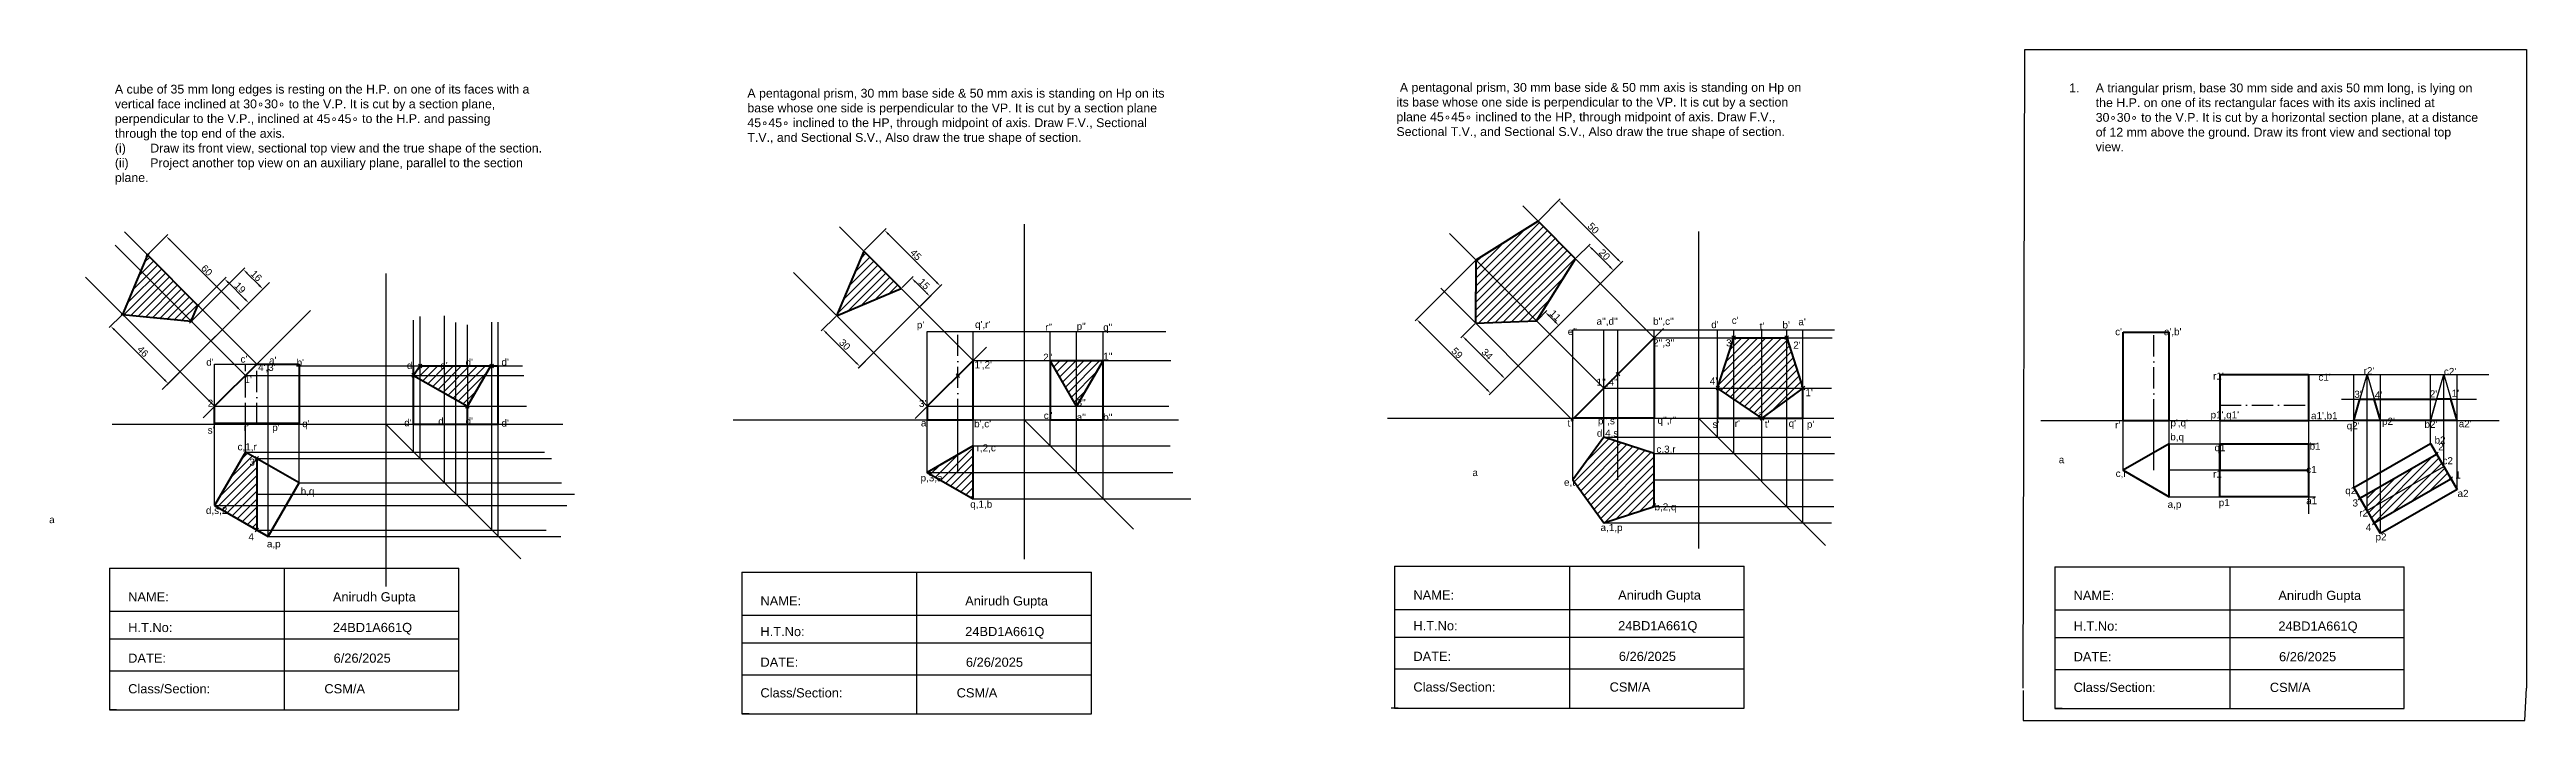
# Model space of a CAD drawing. Header units: millimetres. Extents: x 506 to 3265, y 424 to 803.
# Drawn here: x 1864 to 3265, y 424 to 803 of the extents above; entities that cross this region are included whole.
import ezdxf

# ---------------------------------------------------------------- set-up
doc = ezdxf.new("R2010")
doc.units = ezdxf.units.MM
doc.header["$MEASUREMENT"] = 0
doc.header["$PDMODE"] = 35
doc.linetypes.add('ACAD_ISO02W100', pattern=[15, 12, -3])
doc.linetypes.add('ACAD_ISO10W100', pattern=[18, 12, -3, 0, -3])
doc.styles.get("Standard").update_dxf_attribs({"font": 'arial.ttf'})
doc.dimstyles.new('ISO-25', dxfattribs={"dimtxt": 4, "dimasz": 3, "dimexe": 1.25, "dimexo": 0.625, "dimtad": 1, "dimdec": 0, "dimtxsty": 'Standard', "dimcen": 2.5, "dimclrd": 6, "dimclre": 4, "dimadec": 0, "dimazin": 0, "dimtfac": 1, "dimtdec": 0, "dimtmove": 0, "dimatfit": 3, "dimfxl": 1, "dimarcsym": 1})
pattern_1 = [(45, (-7152.1318, -994.7902), (-2.245064, 2.245064), [])]

msp = doc.modelspace()

# ---------------------------------------------------------------- texts
for s, p in [("p'", (2354.3, 645.5)), ("q',r'", (2387.2, 645.7)), ('r"', (2426.9, 644.2)), ('p"', (2444.7, 644.7)), ('q"', (2459.7, 644.1)), ("e''", (2722.5, 641.7)), ("a'',d''", (2738.8, 647.5)), ("b'',c''", (2770.8, 647.5)), ("d'", (2803.7, 645.6)), ("c'", (2815.3, 648)), ("t'", (2831.1, 644.8)), ("b'", (2844, 645.4)), ("a'", (2853, 647.2)), ("c'", (3032.2, 641.6)), ("a',b'", (3059.8, 641.6)), ('2"', (2425.8, 627.1)), ("1''", (2459.7, 627.7)), ("2'',3''", (2770.8, 635.3)), ("3'", (2812.1, 635.3)), ("2'", (2850.1, 634)), ("d'", (1952.3, 624.4)), ("c'", (1971.7, 626.1)), ("1'", (1973.9, 614.5)), ("4',3'", (1981.6, 621.4)), ("a'", (1987.8, 625.4)), ("b'", (2003.4, 624.2)), ("d'", (2065.8, 622.5)), ("d'", (2084.7, 622.5)), ("d'", (2099, 624.4)), ("d'", (2119.3, 624.4)), ("1',2'", (2386.9, 622.9)), ("1'',4''", (2738.8, 613.1)), ("4'", (2802.9, 613.7)), ("r1'", (3087.6, 616.5)), ("c1'", (3147.2, 615.9)), ("r2'", (3172.8, 619.5)), ("c2'", (3218.2, 619.1)), ("2'", (1953.1, 601.1)), ("3'", (2355.5, 601)), ('3"', (2444.7, 601.5)), ("1'", (2857, 607.1)), ("3'", (3167.5, 606.2)), ("4'", (3179.1, 605.8)), ("2'", (3210.2, 606.4)), ("1'", (3222.6, 606.8)), ("s'", (1953.1, 585.9)), ("r'", (1973.4, 587.4)), ("p'", (1989.6, 587.4)), ("q'", (2006.6, 589.6)), ("d'", (2064.3, 590.1)), ("d'", (2083.5, 590.9)), ("d'", (2099, 591.1)), ("d'", (2119.3, 589.9)), ("a'", (2356.6, 590)), ("b',c'", (2386.7, 589.5)), ("c''", (2426.1, 594.2)), ("a''", (2444.7, 593.2)), ("b''", (2459.7, 593.2)), ("t''", (2722.4, 589.9)), ("p'',s''", (2739.6, 591.2)), ("q'',r''", (2773.3, 591.5)), ("s'", (2804.4, 589.2)), ("r'", (2817, 589.7)), ('a', (2830, 594.9)), ("t'", (2834, 589.4)), ("q'", (2847.5, 589.7)), ("p'", (2857.8, 589.2)), ("r'", (3032.2, 588.9)), ("p',q'", (3063.5, 590)), ("p1',q1'", (3086.2, 594.6)), ("a1',b1", (3143, 594.1)), ("q2'", (3163.2, 588.4)), ("p2'", (3183.2, 590.9)), ("b2'", (3207.2, 589.2)), ("a2'", (3226.6, 589.5)), ('c,1,r', (1970, 576.5)), ('r,2,c', (2388.1, 575.9)), ('d,4,s', (2739, 584.2)), ('c,3,r', (2772.7, 575.1)), ('b,q', (3063.4, 582.1)), ('q1', (3088.4, 576)), ('b1', (3142.2, 576.8)), ('b2', (3212.9, 580.3)), ('2', (3215, 576.5)), ('3', (1976.7, 567.8)), ('p,3,a', (2356.4, 558.9)), ('a', (2668.6, 561.9)), ('a', (3000.3, 569.2)), ('c,r', (3032.5, 561.4)), ('r1', (3087.6, 561.1)), ('c1', (3140.3, 563.6)), ('c2', (3217.4, 568.6)), ('1', (3224.6, 560.5)), ('b,q', (2005.7, 551.3)), ('q,1,b', (2384.5, 544)), ('e,t', (2720.4, 556.4)), ('b,2,q', (2771.6, 542.5)), ('a,p', (3061.9, 543.9)), ('p1', (3090.8, 544.9)), ('a1', (3140.3, 546)), ('q2', (3162.4, 551.7)), ('3', (3166.5, 544.7)), ('a2', (3225.9, 550.1)), ('a', (1863.4, 535.3)), ('d,s,2', (1952.1, 540.5)), ('a,1,p', (2741.1, 530.8)), ('r2', (3170.3, 539)), ('4', (3174, 530.9)), ('4', (1976.2, 525.6)), ('a,p', (1986.6, 521.6)), ('p2', (3179.5, 525.5))]:
    msp.add_text(s, height=4).set_placement(p)
at = {"attachment_point": 1}
for s, width, gutter_width, insert, char_height in [('A cube of 35 mm long edges is resting on the H.P. on one of its faces with a vertical face inclined at 30∘30∘ to the V.P. It is cut by a section plane, perpendicular to the V.P., inclined at 45∘45∘ to the H.P. and passing through the top end of the axis.\\P(i)^IDraw its front view, sectional top view and the true shape of the section.\\P(ii)^IProject another top view on an auxiliary plane, parallel to the section plane.', 236.637, 15, (1900.6, 783.3), 5), ('A pentagonal prism, 30 mm base side & 50 mm axis is standing on Hp on its base whose one side is perpendicular to the VP. It is cut by a section plane 45∘45∘ inclined to the HP, through midpoint of axis. Draw F.V., Sectional T.V., and Sectional S.V., Also draw the true shape of section.', 236.637, 15, (2258.4, 781), 5), (' A pentagonal prism, 30 mm base side & 50 mm axis is standing on Hp on its base whose one side is perpendicular to the VP. It is cut by a section plane 45∘45∘ inclined to the HP, through midpoint of axis. Draw F.V., Sectional T.V., and Sectional S.V., Also draw the true shape of section.', 236.637, 15, (2625.6, 784.3), 5), ('\\pxi-3,l4,t4;1.^IA triangular prism, base 30 mm side and axis 50 mm long, is lying on the H.P. on one of its rectangular faces with its axis inclined at 30∘30∘ to the V.P. It is cut by a horizontal section plane, at a distance of 12 mm above the ground. Draw its front view and sectional top view.', 236.637, 15, (3001.2, 784), 5), ('NAME:                                              Anirudh Gupta\\P\\PH.T.No:                                             24BD1A661Q\\P\\PDATE:                                               6/26/2025\\P\\PClass/Section:                                CSM/A', 175.899, 12.5, (1908.1, 496.2), 5.2), ('NAME:                                              Anirudh Gupta\\P\\PH.T.No:                                             24BD1A661Q\\P\\PDATE:                                               6/26/2025\\P\\PClass/Section:                                CSM/A', 175.899, 12.5, (2265.8, 493.9), 5.2), ('NAME:                                              Anirudh Gupta\\P\\PH.T.No:                                             24BD1A661Q\\P\\PDATE:                                               6/26/2025\\P\\PClass/Section:                                CSM/A', 175.899, 12.5, (2635.2, 497.2), 5.2), ('NAME:                                              Anirudh Gupta\\P\\PH.T.No:                                             24BD1A661Q\\P\\PDATE:                                               6/26/2025\\P\\PClass/Section:                                CSM/A', 175.899, 12.5, (3008.7, 497), 5.2)]:
    msp.add_mtext_dynamic_manual_height_columns(s, width=width, gutter_width=gutter_width, heights=[0], dxfattribs=dict(at, insert=insert, char_height=char_height))

# ---------------------------------------------------------------- blocks, each defined once
blk = doc.blocks.new('*D147')
at = {"color": 4, "lineweight": -2, "transparency": 16777216}
for p, q in [((1904.5, 653), (1897.4, 645.9)), ((1937, 620.4), (1929.9, 613.3))]:
    blk.add_line(p, q, dxfattribs=at)
at = {"color": 6, "lineweight": -2, "transparency": 16777216}
blk.add_line((1928.7, 616.3), (1900.4, 644.6), dxfattribs=at)
at = {"color": 6, "transparency": 16777216}
for points in [[(1900.7, 645), (1900, 644.3), (1898.2, 646.7)], [(1929, 616.7), (1928.3, 616), (1930.8, 614.2)]]:
    blk.add_solid(points, dxfattribs=at)
at = {"layer": 'Defpoints', "color": 0, "transparency": 16777216}
for p in [(1898.2, 646.7), (1904.9, 653.4), (1937.5, 620.9)]:
    blk.add_point(p, dxfattribs=at)
at = {"color": 0, "transparency": 16777216, "insert": (1916.4, 632.4), "char_height": 4, "attachment_point": 5, "rotation": 315}
blk.add_mtext('46', dxfattribs=at)
blk = doc.blocks.new('*D148')
at = {"color": 4, "lineweight": -2, "transparency": 16777216}
for p, q in [((1919.5, 687.5), (1930.5, 698.5)), ((1961.8, 645.2), (1972.8, 656.2))]:
    blk.add_line(p, q, dxfattribs=at)
at = {"color": 6, "lineweight": -2, "transparency": 16777216}
blk.add_line((1969.8, 657.4), (1931.7, 695.5), dxfattribs=at)
at = {"color": 6, "transparency": 16777216}
for points in [[(1932.1, 695.8), (1931.4, 695.1), (1929.6, 697.6)], [(1970.1, 657.8), (1969.4, 657.1), (1971.9, 655.3)]]:
    blk.add_solid(points, dxfattribs=at)
at = {"layer": 'Defpoints', "color": 0, "transparency": 16777216}
for p in [(1919.1, 687.1), (1929.6, 697.6), (1961.4, 644.8)]:
    blk.add_point(p, dxfattribs=at)
at = {"color": 0, "transparency": 16777216, "insert": (1952.6, 678.3), "char_height": 4, "attachment_point": 5, "rotation": 315}
blk.add_mtext('60', dxfattribs=at)
blk = doc.blocks.new('*D137')
at = {"color": 4, "lineweight": -2, "transparency": 16777216}
for p, q in [((1948.1, 658.9), (1963.5, 674.4)), ((1961.8, 645.2), (1977.3, 660.7))]:
    blk.add_line(p, q, dxfattribs=at)
at = {"color": 6, "lineweight": -2, "transparency": 16777216}
blk.add_line((1974.2, 661.9), (1964.8, 671.4), dxfattribs=at)
at = {"color": 6, "transparency": 16777216}
for points in [[(1965.1, 671.7), (1964.4, 671), (1962.6, 673.5)], [(1974.6, 662.3), (1973.9, 661.6), (1976.4, 659.8)]]:
    blk.add_solid(points, dxfattribs=at)
at = {"layer": 'Defpoints', "color": 0, "transparency": 16777216}
for p in [(1962.6, 673.5), (1947.6, 658.5), (1961.4, 644.8)]:
    blk.add_point(p, dxfattribs=at)
at = {"color": 0, "transparency": 16777216, "insert": (1971.4, 668.5), "char_height": 4, "attachment_point": 5, "rotation": 315}
blk.add_mtext('19', dxfattribs=at)
blk = doc.blocks.new('*D149')
at = {"color": 4, "lineweight": -2, "transparency": 16777216}
for p, q in [((1944.3, 649.9), (1974.1, 679.7)), ((1955.4, 638.8), (1985.2, 668.6))]:
    blk.add_line(p, q, dxfattribs=at)
at = {"color": 6, "lineweight": -2, "transparency": 16777216}
blk.add_line((1982.2, 669.9), (1975.3, 676.7), dxfattribs=at)
at = {"color": 6, "transparency": 16777216}
for points in [[(1975.7, 677.1), (1975, 676.4), (1973.2, 678.8)], [(1982.6, 670.2), (1981.8, 669.5), (1984.3, 667.7)]]:
    blk.add_solid(points, dxfattribs=at)
at = {"layer": 'Defpoints', "color": 0, "transparency": 16777216}
for p in [(1973.2, 678.8), (1943.8, 649.5), (1955, 638.4)]:
    blk.add_point(p, dxfattribs=at)
at = {"color": 0, "transparency": 16777216, "insert": (1980.6, 675.2), "char_height": 4, "attachment_point": 5, "rotation": 315}
blk.add_mtext('16', dxfattribs=at)
blk = doc.blocks.new('*D145')
at = {"color": 4, "lineweight": -2, "transparency": 16777216}
for p, q in [((2345.9, 668.5), (2352.2, 674.8)), ((2356.3, 658.1), (2362.6, 664.4))]:
    blk.add_line(p, q, dxfattribs=at)
at = {"color": 6, "lineweight": -2, "transparency": 16777216}
blk.add_line((2359.6, 665.7), (2353.5, 671.8), dxfattribs=at)
at = {"color": 6, "transparency": 16777216}
for points in [[(2353.8, 672.1), (2353.1, 671.4), (2351.4, 673.9)], [(2360, 666), (2359.3, 665.3), (2361.7, 663.5)]]:
    blk.add_solid(points, dxfattribs=at)
at = {"layer": 'Defpoints', "color": 0, "transparency": 16777216}
for p in [(2351.4, 673.9), (2345.5, 668), (2355.8, 657.6)]:
    blk.add_point(p, dxfattribs=at)
at = {"color": 0, "transparency": 16777216, "insert": (2358.4, 670.6), "char_height": 4, "attachment_point": 5, "rotation": 315}
blk.add_mtext('15', dxfattribs=at)
blk = doc.blocks.new('*D136')
at = {"color": 4, "lineweight": -2, "transparency": 16777216}
for p, q in [((2324.7, 689.7), (2336.9, 701.9)), ((2356.3, 658.1), (2368.5, 670.3))]:
    blk.add_line(p, q, dxfattribs=at)
at = {"color": 6, "lineweight": -2, "transparency": 16777216}
blk.add_line((2365.5, 671.5), (2338.1, 698.9), dxfattribs=at)
at = {"color": 6, "transparency": 16777216}
for points in [[(2338.5, 699.2), (2337.8, 698.5), (2336, 701)], [(2365.8, 671.9), (2365.1, 671.2), (2367.6, 669.4)]]:
    blk.add_solid(points, dxfattribs=at)
at = {"layer": 'Defpoints', "color": 0, "transparency": 16777216}
for p in [(2336, 701), (2324.3, 689.2), (2355.8, 657.6)]:
    blk.add_point(p, dxfattribs=at)
at = {"color": 0, "transparency": 16777216, "insert": (2353.7, 687.1), "char_height": 4, "attachment_point": 5, "rotation": 315}
blk.add_mtext('45', dxfattribs=at)
blk = doc.blocks.new('*D146')
at = {"color": 4, "lineweight": -2, "transparency": 16777216}
for p, q in [((2308.4, 652.2), (2300.2, 644)), ((2329.4, 631.2), (2321.2, 623))]:
    blk.add_line(p, q, dxfattribs=at)
at = {"color": 6, "lineweight": -2, "transparency": 16777216}
blk.add_line((2320, 626), (2303.2, 642.8), dxfattribs=at)
at = {"color": 6, "transparency": 16777216}
for points in [[(2303.6, 643.1), (2302.9, 642.4), (2301.1, 644.9)], [(2320.3, 626.4), (2319.6, 625.7), (2322.1, 623.9)]]:
    blk.add_solid(points, dxfattribs=at)
at = {"layer": 'Defpoints', "color": 0, "transparency": 16777216}
for p in [(2301.1, 644.9), (2308.9, 652.6), (2329.9, 631.7)]:
    blk.add_point(p, dxfattribs=at)
at = {"color": 0, "transparency": 16777216, "insert": (2313.5, 636.3), "char_height": 4, "attachment_point": 5, "rotation": 315}
blk.add_mtext('30', dxfattribs=at)
blk = doc.blocks.new('*D142')
at = {"color": 4, "lineweight": -2, "transparency": 16777216}
for p, q in [((2727.3, 685.3), (2735.2, 693.2)), ((2741.4, 671.2), (2749.3, 679.1))]:
    blk.add_line(p, q, dxfattribs=at)
at = {"color": 6, "lineweight": -2, "transparency": 16777216}
blk.add_line((2746.3, 680.4), (2736.5, 690.2), dxfattribs=at)
at = {"color": 6, "transparency": 16777216}
for points in [[(2736.8, 690.6), (2736.1, 689.9), (2734.4, 692.3)], [(2746.7, 680.7), (2746, 680), (2748.5, 678.2)]]:
    blk.add_solid(points, dxfattribs=at)
at = {"layer": 'Defpoints', "color": 0, "transparency": 16777216}
for p in [(2734.4, 692.3), (2726.9, 684.9), (2741, 670.8)]:
    blk.add_point(p, dxfattribs=at)
at = {"color": 0, "transparency": 16777216, "insert": (2743.3, 687.2), "char_height": 4, "attachment_point": 5, "rotation": 315}
blk.add_mtext('20', dxfattribs=at)
blk = doc.blocks.new('*D134')
at = {"color": 4, "lineweight": -2, "transparency": 16777216}
for p, q in [((2706.1, 706.5), (2718.3, 718.7)), ((2741.4, 671.2), (2753.7, 683.4))]:
    blk.add_line(p, q, dxfattribs=at)
at = {"color": 6, "lineweight": -2, "transparency": 16777216}
blk.add_line((2750.6, 684.7), (2719.6, 715.7), dxfattribs=at)
at = {"color": 6, "transparency": 16777216}
for points in [[(2719.9, 716.1), (2719.2, 715.4), (2717.5, 717.9)], [(2751, 685), (2750.3, 684.3), (2752.8, 682.6)]]:
    blk.add_solid(points, dxfattribs=at)
at = {"layer": 'Defpoints', "color": 0, "transparency": 16777216}
for p in [(2717.5, 717.9), (2705.7, 706.1), (2741, 670.8)]:
    blk.add_point(p, dxfattribs=at)
at = {"color": 0, "transparency": 16777216, "insert": (2737, 702.1), "char_height": 4, "attachment_point": 5, "rotation": 315}
blk.add_mtext('50', dxfattribs=at)
blk = doc.blocks.new('*D143')
at = {"color": 4, "lineweight": -2, "transparency": 16777216}
for p, q in [((2705.4, 650.2), (2710.7, 655.6)), ((2712.9, 642.7), (2718.3, 648))]:
    blk.add_line(p, q, dxfattribs=at)
at = {"color": 6, "lineweight": -2, "transparency": 16777216}
blk.add_line((2715.3, 649.3), (2712, 652.6), dxfattribs=at)
at = {"color": 6, "transparency": 16777216}
for points in [[(2712.3, 652.9), (2711.6, 652.2), (2709.8, 654.7)], [(2715.6, 649.6), (2714.9, 648.9), (2717.4, 647.2)]]:
    blk.add_solid(points, dxfattribs=at)
at = {"layer": 'Defpoints', "color": 0, "transparency": 16777216}
for p in [(2704.9, 649.8), (2709.8, 654.7), (2712.5, 642.2)]:
    blk.add_point(p, dxfattribs=at)
at = {"color": 0, "transparency": 16777216, "insert": (2715.5, 652.8), "char_height": 4, "attachment_point": 5, "rotation": 315}
blk.add_mtext('11', dxfattribs=at)
blk = doc.blocks.new('*D144')
at = {"color": 4, "lineweight": -2, "transparency": 16777216}
for p, q in [((2670, 648.1), (2662.1, 640.2)), ((2694.1, 623.9), (2686.2, 616))]:
    blk.add_line(p, q, dxfattribs=at)
at = {"color": 6, "lineweight": -2, "transparency": 16777216}
blk.add_line((2685, 619), (2665.1, 638.9), dxfattribs=at)
at = {"color": 6, "transparency": 16777216}
for points in [[(2665.4, 639.3), (2664.7, 638.6), (2663, 641.1)], [(2685.3, 619.4), (2684.6, 618.7), (2687.1, 616.9)]]:
    blk.add_solid(points, dxfattribs=at)
at = {"layer": 'Defpoints', "color": 0, "transparency": 16777216}
for p in [(2670.4, 648.5), (2663, 641.1), (2694.6, 624.4)]:
    blk.add_point(p, dxfattribs=at)
at = {"color": 0, "transparency": 16777216, "insert": (2676.9, 630.9), "char_height": 4, "attachment_point": 5, "rotation": 315}
blk.add_mtext('34', dxfattribs=at)
blk = doc.blocks.new('*D135')
at = {"color": 4, "lineweight": -2, "transparency": 16777216}
for p, q in [((2670.2, 683.7), (2636.2, 649.7)), ((2712, 641.8), (2678.1, 607.8))]:
    blk.add_line(p, q, dxfattribs=at)
at = {"color": 6, "lineweight": -2, "transparency": 16777216}
blk.add_line((2676.8, 610.8), (2639.2, 648.5), dxfattribs=at)
at = {"color": 6, "transparency": 16777216}
for points in [[(2639.5, 648.8), (2638.8, 648.1), (2637.1, 650.6)], [(2677.2, 611.2), (2676.5, 610.5), (2678.9, 608.7)]]:
    blk.add_solid(points, dxfattribs=at)
at = {"layer": 'Defpoints', "color": 0, "transparency": 16777216}
for p in [(2670.6, 684.1), (2637.1, 650.6), (2712.5, 642.2)]:
    blk.add_point(p, dxfattribs=at)
at = {"color": 0, "transparency": 16777216, "insert": (2659.9, 631.5), "char_height": 4, "attachment_point": 5, "rotation": 315}
blk.add_mtext('59', dxfattribs=at)

# ---------------------------------------------------------------- dimensions: what is measured, and where the dimension line sits
for p1, p2, distance, picture, middle in [((2741, 670.8), (2705.7, 706.1), -16.7, '*D134', (2737, 702.1)), ((2355.8, 657.6), (2324.3, 689.2), -16.6, '*D136', (2353.7, 687.1)), ((1961.4, 644.8), (1919.1, 687.1), -14.9, '*D148', (1952.6, 678.3)), ((2741, 670.8), (2726.9, 684.9), -10.6, '*D142', (2743.3, 687.2)), ((1955, 638.4), (1943.8, 649.5), -41.5, '*D149', (1980.6, 675.2)), ((1961.4, 644.8), (1947.6, 658.5), -21.2, '*D137', (1971.4, 668.5)), ((2355.8, 657.6), (2345.5, 668), -8.3, '*D145', (2358.4, 670.6)), ((2712.5, 642.2), (2670.6, 684.1), 47.4, '*D135', (2659.9, 631.5)), ((1937.5, 620.9), (1904.9, 653.4), 9.4, '*D147', (1916.4, 632.4)), ((2329.9, 631.7), (2308.9, 652.6), 11, '*D146', (2313.5, 636.3)), ((2694.6, 624.4), (2670.4, 648.5), 10.6, '*D144', (2676.9, 630.9)), ((2712.5, 642.2), (2704.9, 649.8), -7, '*D143', (2715.5, 652.8))]:
    dim = msp.add_aligned_dim(p1=p1, p2=p2, distance=distance, dimstyle='ISO-25')
    dim.commit()
    dim.dimension.update_dxf_attribs({"geometry": picture, "text_midpoint": middle})

# ---------------------------------------------------------------- hatches: boundary and pattern name
h = msp.add_hatch()
h.set_pattern_fill('ANSI31', color=256)
h.set_pattern_definition(pattern_1)
h.paths.add_polyline_path([(2726.9, 684.9), (2705.7, 706.1), (2670.6, 684.1), (2704.9, 649.8)])
h.paths.add_polyline_path([(2670.6, 684.1), (2670.4, 648.5), (2704.9, 649.8)])
h.paths.add_polyline_path([(2743, 583.9), (2725.4, 559.7), (2743, 535.4), (2771.5, 544.7), (2771.5, 574.7)])
h.paths.add_polyline_path([(2832.4, 640.2), (2816.4, 640.2), (2816.4, 611.7), (2832.4, 611.7)])
h.paths.add_polyline_path([(2846.4, 640.2), (2832.4, 640.2), (2832.4, 611.7), (2846.4, 611.7)])
h.paths.add_polyline_path([(2846.4, 640.2), (2846.4, 611.7), (2855.6, 611.7)])
h.paths.add_polyline_path([(2855.6, 611.7), (2846.4, 611.7), (2846.4, 604.9)])
h.paths.add_polyline_path([(2846.4, 604.9), (2846.4, 611.7), (2832.4, 611.7), (2832.4, 594.6)])
h.paths.add_polyline_path([(2832.4, 611.7), (2816.4, 611.7), (2816.4, 605.5), (2832.4, 594.6)])
h.paths.add_polyline_path([(2816.4, 611.7), (2807.2, 611.7), (2816.4, 605.5)])
h.paths.add_polyline_path([(2816.4, 640.2), (2807.2, 611.7), (2816.4, 611.7)])
h.paths.add_polyline_path([(2737.8, 582.2), (2752.3, 582.2), (2752.3, 589.4), (2737.8, 589.4)], flags=9)
h.paths.add_polyline_path([(2719.2, 554.4), (2727.8, 554.4), (2727.8, 561.5), (2719.2, 561.5)], flags=9)
h.paths.add_polyline_path([(2829.3, 594.1), (2833.9, 594.1), (2833.9, 598.7), (2829.3, 598.7)], flags=9)
h.paths.add_polyline_path([(2811.1, 634.2), (2817.3, 634.2), (2817.3, 640.4), (2811.1, 640.4)], flags=9)
h = msp.add_hatch()
h.set_pattern_fill('ANSI31', color=256)
h.set_pattern_definition([(45, (-7496.8964, -1008.403), (-2.245064, 2.245064), [])])
h.paths.add_polyline_path([(1919.1, 687.1), (1915.3, 678.1), (1943.8, 649.5), (1947.6, 658.5)])
h.paths.add_polyline_path([(1915.3, 678.1), (1904.9, 653.4), (1943.8, 649.5)])
h.paths.add_polyline_path([(1980.9, 571.9), (1974.5, 575.5), (1957, 545.2), (1980.9, 545.2)])
h.paths.add_polyline_path([(1980.9, 545.2), (1957, 545.2), (1980.9, 531.4)])
h.paths.add_polyline_path([(2100, 618.9), (2093.5, 618.9), (2093.5, 605.1), (2100, 601.4)])
h.paths.add_polyline_path([(2100, 623.3), (2100, 624.2), (2093.5, 624.2), (2093.5, 618.9), (2100, 618.9)])
h.paths.add_polyline_path([(2113.2, 624.2), (2100, 624.2), (2100, 623.3), (2100, 618.9), (2110.1, 618.9)])
h.paths.add_polyline_path([(2110.1, 618.9), (2100, 618.9), (2100, 601.4)])
h.paths.add_polyline_path([(2093.5, 624.2), (2087.1, 624.2), (2087.1, 618.9), (2093.5, 618.9)])
h.paths.add_polyline_path([(2093.5, 618.9), (2087.1, 618.9), (2087.1, 608.8), (2093.5, 605.1)])
h.paths.add_polyline_path([(2087.1, 624.2), (2073.3, 624.2), (2073.3, 618.9), (2087.1, 618.9)])
h.paths.add_polyline_path([(2087.1, 618.9), (2073.3, 618.9), (2073.3, 616.7), (2087.1, 608.8)])
h.paths.add_polyline_path([(2073.3, 624.2), (2069.6, 618.9), (2073.3, 618.9)])
h.paths.add_polyline_path([(1975.6, 566.7), (1980.8, 566.7), (1980.8, 572.9), (1975.6, 572.9)], flags=24)
h.paths.add_polyline_path([(1950.9, 538.5), (1965.4, 538.5), (1965.4, 545.7), (1950.9, 545.7)], flags=9)
h.paths.add_polyline_path([(2083.7, 621.4), (2089.9, 621.4), (2089.9, 627.5), (2083.7, 627.5)], flags=9)
h = msp.add_hatch()
h.set_pattern_fill('ANSI31', color=256)
h.set_pattern_definition(pattern_1)
h.paths.add_polyline_path([(2345.5, 668), (2324.3, 689.2), (2308.9, 652.6)])
h.paths.add_polyline_path([(2444.7, 627.3), (2429.7, 627.3), (2444.7, 601.4)])
h.paths.add_polyline_path([(2459.7, 627.3), (2444.7, 627.3), (2444.7, 601.4)])
h.paths.add_polyline_path([(2386.1, 579), (2377.5, 574), (2377.5, 564), (2386.1, 564)])
h.paths.add_polyline_path([(2377.5, 574), (2360.2, 564), (2377.5, 564)])
h.paths.add_polyline_path([(2386.1, 564), (2377.5, 564), (2360.2, 564), (2386.1, 549)])
h.paths.add_polyline_path([(2443.7, 600.4), (2450.8, 600.4), (2450.8, 606.6), (2443.7, 606.6)], flags=9)
h.paths.add_polyline_path([(2355.1, 556.5), (2370.1, 556.5), (2370.1, 564.2), (2355.1, 564.2)], flags=9)
h = msp.add_hatch()
h.set_pattern_fill('ANSI31', color=256)
h.set_pattern_definition(pattern_1)
h.paths.add_polyline_path([(3218.1, 567.4), (3214, 574.4), (3182.3, 556), (3182.3, 546.7)])
h.paths.add_polyline_path([(3222.1, 560.4), (3218.1, 567.4), (3182.3, 546.7), (3182.3, 537.4)])
h.paths.add_polyline_path([(3182.3, 556), (3174.8, 551.7), (3174.8, 542.4), (3182.3, 546.7)])
h.paths.add_polyline_path([(3182.3, 546.7), (3174.8, 542.4), (3178.8, 535.4), (3182.3, 537.4)])
h.paths.add_polyline_path([(3169.3, 538), (3176.2, 538), (3176.2, 544), (3169.3, 544)], flags=9)

# ---------------------------------------------------------------- linework, layer by layer
for p, q in [((2980.1, 441.9), (2981.1, 803.2)), ((2981.1, 803.2), (3264.9, 803.2)), ((3264.9, 803.2), (3264.9, 442)), ((2771.5, 640.2), (2697.1, 714.7)), ((2386.1, 627.3), (2310.5, 702.9)), ((2415, 704.4), (2415, 514.9)), ((1974.5, 618.9), (1900.8, 692.6)), ((1980.9, 625.3), (1906.1, 700.1)), ((2743, 611.7), (2655.6, 699.1)), ((2796.4, 700.3), (2796.4, 520.9)), ((1957, 601.4), (1883.9, 674.4)), ((2053.9, 676.6), (2053.9, 499.5)), ((2360.2, 601.4), (2284.6, 677)), ((2684, 613.8), (2750.7, 680.5)), ((1927.4, 610.8), (1988.1, 671.5)), ((2321.1, 622.9), (2361.5, 663.3)), ((2725.1, 593.8), (2650.7, 668.2)), ((1950.5, 594.9), (2011.2, 655.6)), ((2069.6, 575.5), (2069.6, 650.2)), ((2073.3, 571.9), (2073.3, 652.1)), ((2087.1, 558), (2087.1, 652.5)), ((2093.5, 551.6), (2093.5, 648.8)), ((2100, 623.3), (2100, 647.4)), ((2113.8, 531.4), (2113.8, 649)), ((2117.5, 527.7), (2117.5, 649)), ((2725.1, 593.8), (2776.7, 645.4)), ((2725.4, 559.7), (2725.4, 644.6)), ((2725.4, 644.6), (2771.5, 644.6)), ((2743, 583.9), (2743, 644.6)), ((2750.9, 594.6), (2750.9, 644.6)), ((2771.5, 574.7), (2771.5, 644.6)), ((2771.5, 644.6), (2873.4, 644.6)), ((2807.2, 583.9), (2807.2, 644.6)), ((2816.4, 574.7), (2816.4, 644.6)), ((2832.4, 558.6), (2832.4, 644.6)), ((2846.4, 544.7), (2846.4, 644.6)), ((2855.6, 535.4), (2855.6, 644.6)), ((2353.3, 594.5), (2393.7, 634.9)), ((2360.2, 564), (2360.2, 643.7)), ((2360.2, 643.7), (2386.1, 643.7)), ((2386.1, 579), (2386.1, 643.7)), ((2386.1, 643.7), (2495.2, 643.7)), ((2429.7, 579), (2429.7, 643.7)), ((2444.7, 564), (2444.7, 643.7)), ((2459.7, 549), (2459.7, 643.7)), ((2771.5, 640.2), (2872.2, 640.2)), ((1957, 545.2), (1957, 625.3)), ((1957, 625.3), (2004.8, 625.3)), ((1974.5, 613.7), (1974.5, 618.9)), ((1974.5, 618.9), (2131.9, 618.9)), ((1987.3, 527.7), (1987.3, 625.3)), ((2003.4, 624.2), (2131.1, 624.2)), ((2004.8, 558), (2004.8, 625.3)), ((2113.2, 624.2), (2073.3, 624.2)), ((2087.1, 591.3), (2087.1, 624.2)), ((2100, 623.3), (2100, 601.4)), ((2386.1, 627.3), (2498, 627.3)), ((3141.5, 619.4), (3243.6, 619.4)), ((3167.3, 555.4), (3167.3, 619.4)), ((3167.3, 593.4), (3174.8, 619.4)), ((3174.8, 542.4), (3174.8, 619.4)), ((3174.8, 619.4), (3182.3, 593.4)), ((3182.3, 529.4), (3182.3, 619.4)), ((3210.6, 580.4), (3210.6, 619.4)), ((3210.6, 593.4), (3218.1, 619.4)), ((3218.1, 567.4), (3218.1, 619.4)), ((3218.1, 619.4), (3225.6, 593.4)), ((3225.6, 554.4), (3225.6, 619.4)), ((2743, 611.7), (2871.8, 611.7)), ((3160.3, 605.4), (3236.7, 605.4)), ((3178.8, 605.4), (3182.3, 593.4)), ((1899.1, 591.3), (2154, 591.3)), ((1957, 601.4), (2133.4, 601.4)), ((1974.5, 575.5), (1974.5, 591.3)), ((2053.9, 591.3), (2130.2, 515)), ((2100, 545.2), (2100, 601.4)), ((2250.4, 593.7), (2502.4, 593.7)), ((2360.2, 601.4), (2496.8, 601.4)), ((2377.5, 564), (2377.5, 593.7)), ((2415, 593.7), (2476.8, 531.9)), ((2444.7, 593.7), (2444.7, 601.4)), ((2620.6, 594.6), (2873, 594.6)), ((2750.9, 559.7), (2750.9, 594.6)), ((2796.4, 594.6), (2868.4, 522.7)), ((2990.1, 593.4), (3249.5, 593.4)), ((3036.8, 565.2), (3036.8, 593.4)), ((3054.1, 565.2), (3054.1, 593.4)), ((3062.7, 580.2), (3062.7, 593.4)), ((3091.5, 593.4), (3091.5, 550.2)), ((3141.5, 593.4), (3141.5, 540.6)), ((3210.6, 593.4), (3225.6, 593.4)), ((1974.5, 575.5), (2143.7, 575.5)), ((2386.1, 579), (2497.6, 579)), ((2743, 583.9), (2871.4, 583.9)), ((2771.5, 574.7), (2873.4, 574.7)), ((3062.7, 580.2), (3145.6, 580.2)), ((1980.9, 571.9), (2147.6, 571.9)), ((2360.2, 564), (2499.2, 564)), ((3091.5, 565.2), (3062.7, 565.2)), ((3091.5, 565.2), (3141.5, 565.2)), ((3174.8, 542.4), (3218.1, 567.4)), ((1980.9, 551.6), (2160.7, 551.6)), ((2004.8, 558), (2153.2, 558)), ((2386.1, 549), (2509.3, 549)), ((2771.5, 559.7), (2872.6, 559.7)), ((3062.7, 550.2), (3145.6, 550.2)), ((1957, 545.2), (2156.3, 545.2)), ((2743, 535.4), (2871.8, 535.4)), ((2771.5, 544.7), (2873, 544.7)), ((1980.9, 531.4), (2144.5, 531.4)), ((1987.3, 527.7), (2152.8, 527.7)), ((1897.5, 509.9), (1897.5, 429.7)), ((1897.5, 509.9), (2095.2, 509.9)), ((1996.4, 509.9), (1996.4, 429.7)), ((2095.2, 429.7), (2095.2, 509.9)), ((2255.3, 507.6), (2255.3, 427.4)), ((2255.3, 507.6), (2453, 507.6)), ((2354.1, 507.6), (2354.1, 427.4)), ((2453, 427.4), (2453, 507.6)), ((2624.6, 510.9), (2624.6, 430.7)), ((2624.6, 510.9), (2822.3, 510.9)), ((2723.5, 510.9), (2723.5, 430.7)), ((2822.3, 430.7), (2822.3, 510.9)), ((2998.1, 510.6), (2998.1, 430.4)), ((2998.1, 510.6), (3195.8, 510.6)), ((3097, 510.6), (3097, 430.4)), ((3195.8, 430.4), (3195.8, 510.6)), ((1897.5, 485.5), (2095.2, 485.5)), ((2255.3, 483.2), (2453, 483.2)), ((2624.6, 486.5), (2822.3, 486.5)), ((2998.1, 486.3), (3195.8, 486.3)), ((1897.5, 469.8), (2095.2, 469.8)), ((2255.3, 467.5), (2453, 467.5)), ((2624.6, 470.8), (2822.3, 470.8)), ((2998.1, 470.5), (3195.8, 470.5)), ((1897.5, 451.8), (2095.2, 451.8)), ((2255.3, 449.5), (2453, 449.5)), ((2624.6, 452.8), (2822.3, 452.8)), ((2998.1, 452.5), (3195.8, 452.5)), ((2980.1, 440.6), (2980.2, 423.7)), ((3263.9, 423.7), (3264.9, 442)), ((1901.6, 429.7), (1897.5, 429.7)), ((1897.5, 429.7), (2095.2, 429.7)), ((1901.6, 429.7), (1901.6, 429.7)), ((2259.4, 427.4), (2255.3, 427.4)), ((2255.3, 427.4), (2453, 427.4)), ((2259.4, 427.4), (2259.4, 427.4)), ((2626.6, 430.7), (2622.6, 430.7)), ((2624.6, 430.7), (2822.3, 430.7)), ((2626.6, 430.7), (2626.6, 430.7)), ((2980.2, 423.7), (3263.9, 423.7)), ((3002.2, 430.4), (2998.1, 430.4)), ((2998.1, 430.4), (3195.8, 430.4)), ((3002.2, 430.4), (3002.2, 430.4))]:
    msp.add_line(p, q)
at = {"lineweight": 70}
for p, q in [((2705.7, 706.1), (2670.6, 684.1)), ((2726.9, 684.9), (2705.7, 706.1)), ((1919.1, 687.1), (1904.9, 653.4)), ((1947.6, 658.5), (1919.1, 687.1)), ((2324.3, 689.2), (2308.9, 652.6)), ((2345.5, 668), (2324.3, 689.2)), ((2670.6, 684.1), (2670.4, 648.5)), ((2704.9, 649.8), (2726.9, 684.9)), ((2308.9, 652.6), (2345.5, 668)), ((1904.9, 653.4), (1943.8, 649.5)), ((1943.8, 649.5), (1947.6, 658.5)), ((2670.4, 648.5), (2704.9, 649.8)), ((2725.9, 594.6), (2771.5, 640.2)), ((2771.5, 640.2), (2771.5, 594.6)), ((2807.2, 611.7), (2816.4, 640.2)), ((2816.4, 640.2), (2846.4, 640.2)), ((2846.4, 640.2), (2855.6, 611.7)), ((3036.8, 643.4), (3062.7, 643.4)), ((3036.8, 593.4), (3036.8, 643.4)), ((3062.7, 593.4), (3062.7, 643.4)), ((1957, 601.4), (1980.9, 625.3)), ((1980.9, 625.3), (2004.8, 625.3)), ((2004.8, 625.3), (2004.8, 591.7)), ((2073.3, 624.2), (2069.6, 618.9)), ((2069.6, 591.3), (2069.6, 624.2)), ((2069.6, 618.9), (2100, 601.4)), ((2073.3, 624.2), (2113.2, 624.2)), ((2100, 601.4), (2113.2, 624.2)), ((2113.8, 624.2), (2117.5, 624.2)), ((2117.5, 591.3), (2117.5, 624.2)), ((2386.1, 627.3), (2360.2, 601.4)), ((2386.1, 593.7), (2386.1, 627.3)), ((2444.7, 601.4), (2429.7, 627.3)), ((2429.7, 627.3), (2459.7, 627.3)), ((2429.7, 627.3), (2429.7, 593.7)), ((2459.7, 627.3), (2444.7, 601.4)), ((2459.7, 593.7), (2459.7, 627.3)), ((3091.5, 619.4), (3141.5, 619.4)), ((3091.5, 619.4), (3091.5, 593.4)), ((3141.5, 619.4), (3141.5, 593.4)), ((2832.4, 594.6), (2807.2, 611.7)), ((2807.2, 611.7), (2807.2, 594.6)), ((2855.6, 611.7), (2832.4, 594.6)), ((2855.6, 594.6), (2855.6, 611.7)), ((3167.3, 593.4), (3170.7, 605.4)), ((3170.7, 605.4), (3178.8, 605.4)), ((3182.3, 593.4), (3178.8, 605.4)), ((3178.8, 605.4), (3214, 605.4)), ((3222.1, 605.4), (3214, 605.4)), ((3225.6, 593.4), (3222.1, 605.4)), ((1957, 591.7), (1957, 601.4)), ((2004.8, 591.7), (1957, 591.7)), ((2069.6, 591.3), (2117.5, 591.3)), ((2100, 591.3), (2100, 601.4)), ((2360.2, 601.4), (2360.2, 593.7)), ((2360.2, 593.7), (2386.1, 593.7)), ((2429.7, 593.7), (2459.7, 593.7)), ((2771.5, 594.6), (2725.9, 594.6)), ((2807.2, 594.6), (2855.6, 594.6)), ((3036.8, 593.4), (3062.7, 593.4)), ((3091.5, 593.4), (3141.5, 593.4)), ((3225.6, 593.4), (3167.3, 593.4)), ((3091.5, 580.2), (3141.5, 580.2)), ((3091.5, 550.2), (3091.5, 580.2)), ((3091.5, 580.2), (3091.5, 565.2)), ((3141.5, 580.2), (3141.5, 550.2)), ((3167.3, 555.4), (3210.6, 580.4)), ((3210.6, 580.4), (3225.6, 554.4)), ((1980.9, 571.9), (1980.9, 531.4)), ((3091.5, 565.2), (3141.5, 565.2)), ((3170.7, 549.4), (3214, 574.4)), ((3141.5, 550.2), (3091.5, 550.2)), ((3182.3, 529.4), (3167.3, 555.4)), ((3178.8, 535.4), (3222.1, 560.4)), ((3225.6, 554.4), (3182.3, 529.4))]:
    msp.add_line(p, q, dxfattribs=at)
at = {"linetype": 'ACAD_ISO10W100'}
for p, q in [((2377.5, 593.7), (2377.5, 643.7)), ((3054.1, 593.4), (3054.1, 643.4)), ((1980.9, 591.3), (1980.9, 625.3)), ((3091.5, 602.1), (3141.5, 602.1))]:
    msp.add_line(p, q, dxfattribs=at)
at = {"linetype": 'ACAD_ISO02W100'}
for p, q in [((1974.5, 591.3), (1974.5, 625.3)), ((3214, 605.4), (3210.6, 593.4))]:
    msp.add_line(p, q, dxfattribs=at)
at = {"lineweight": 70}
for points in [[(1957, 545.2), (1987.3, 527.7), (2004.8, 558), (1974.5, 575.5)], [(2386.1, 549), (2386.1, 579), (2360.2, 564)], [(2771.5, 544.7), (2771.5, 574.7), (2743, 583.9), (2725.4, 559.7), (2743, 535.4)], [(3062.7, 550.2), (3062.7, 580.2), (3036.8, 565.2)]]:
    msp.add_lwpolyline(points, close=True, dxfattribs=at)
for p in [(1919.1, 687.1), (1947.6, 658.5), (1904.9, 653.4), (1943.8, 649.5), (2816.4, 640.2), (2846.4, 640.2), (2069.6, 618.9), (2073.3, 624.2), (2113.8, 624.2), (2377.5, 618.7), (2750.9, 619.6), (2807.4, 611.7), (2855.6, 611.7), (2100, 601.4), (2832.4, 594.6), (3214, 574.4), (1980.9, 571.9), (3222.1, 560.4), (3170.7, 549.4), (3178.8, 535.4), (1980.9, 531.4)]:
    msp.add_point(p)

msp.set_redraw_order([(e.dxf.handle, doc.entitydb.next_handle()) for e in msp.query("TEXT MTEXT ATTDEF DIMENSION ARC_DIMENSION")])  # texts and dimensions are drawn at this point

doc.saveas('drawing.dxf')
